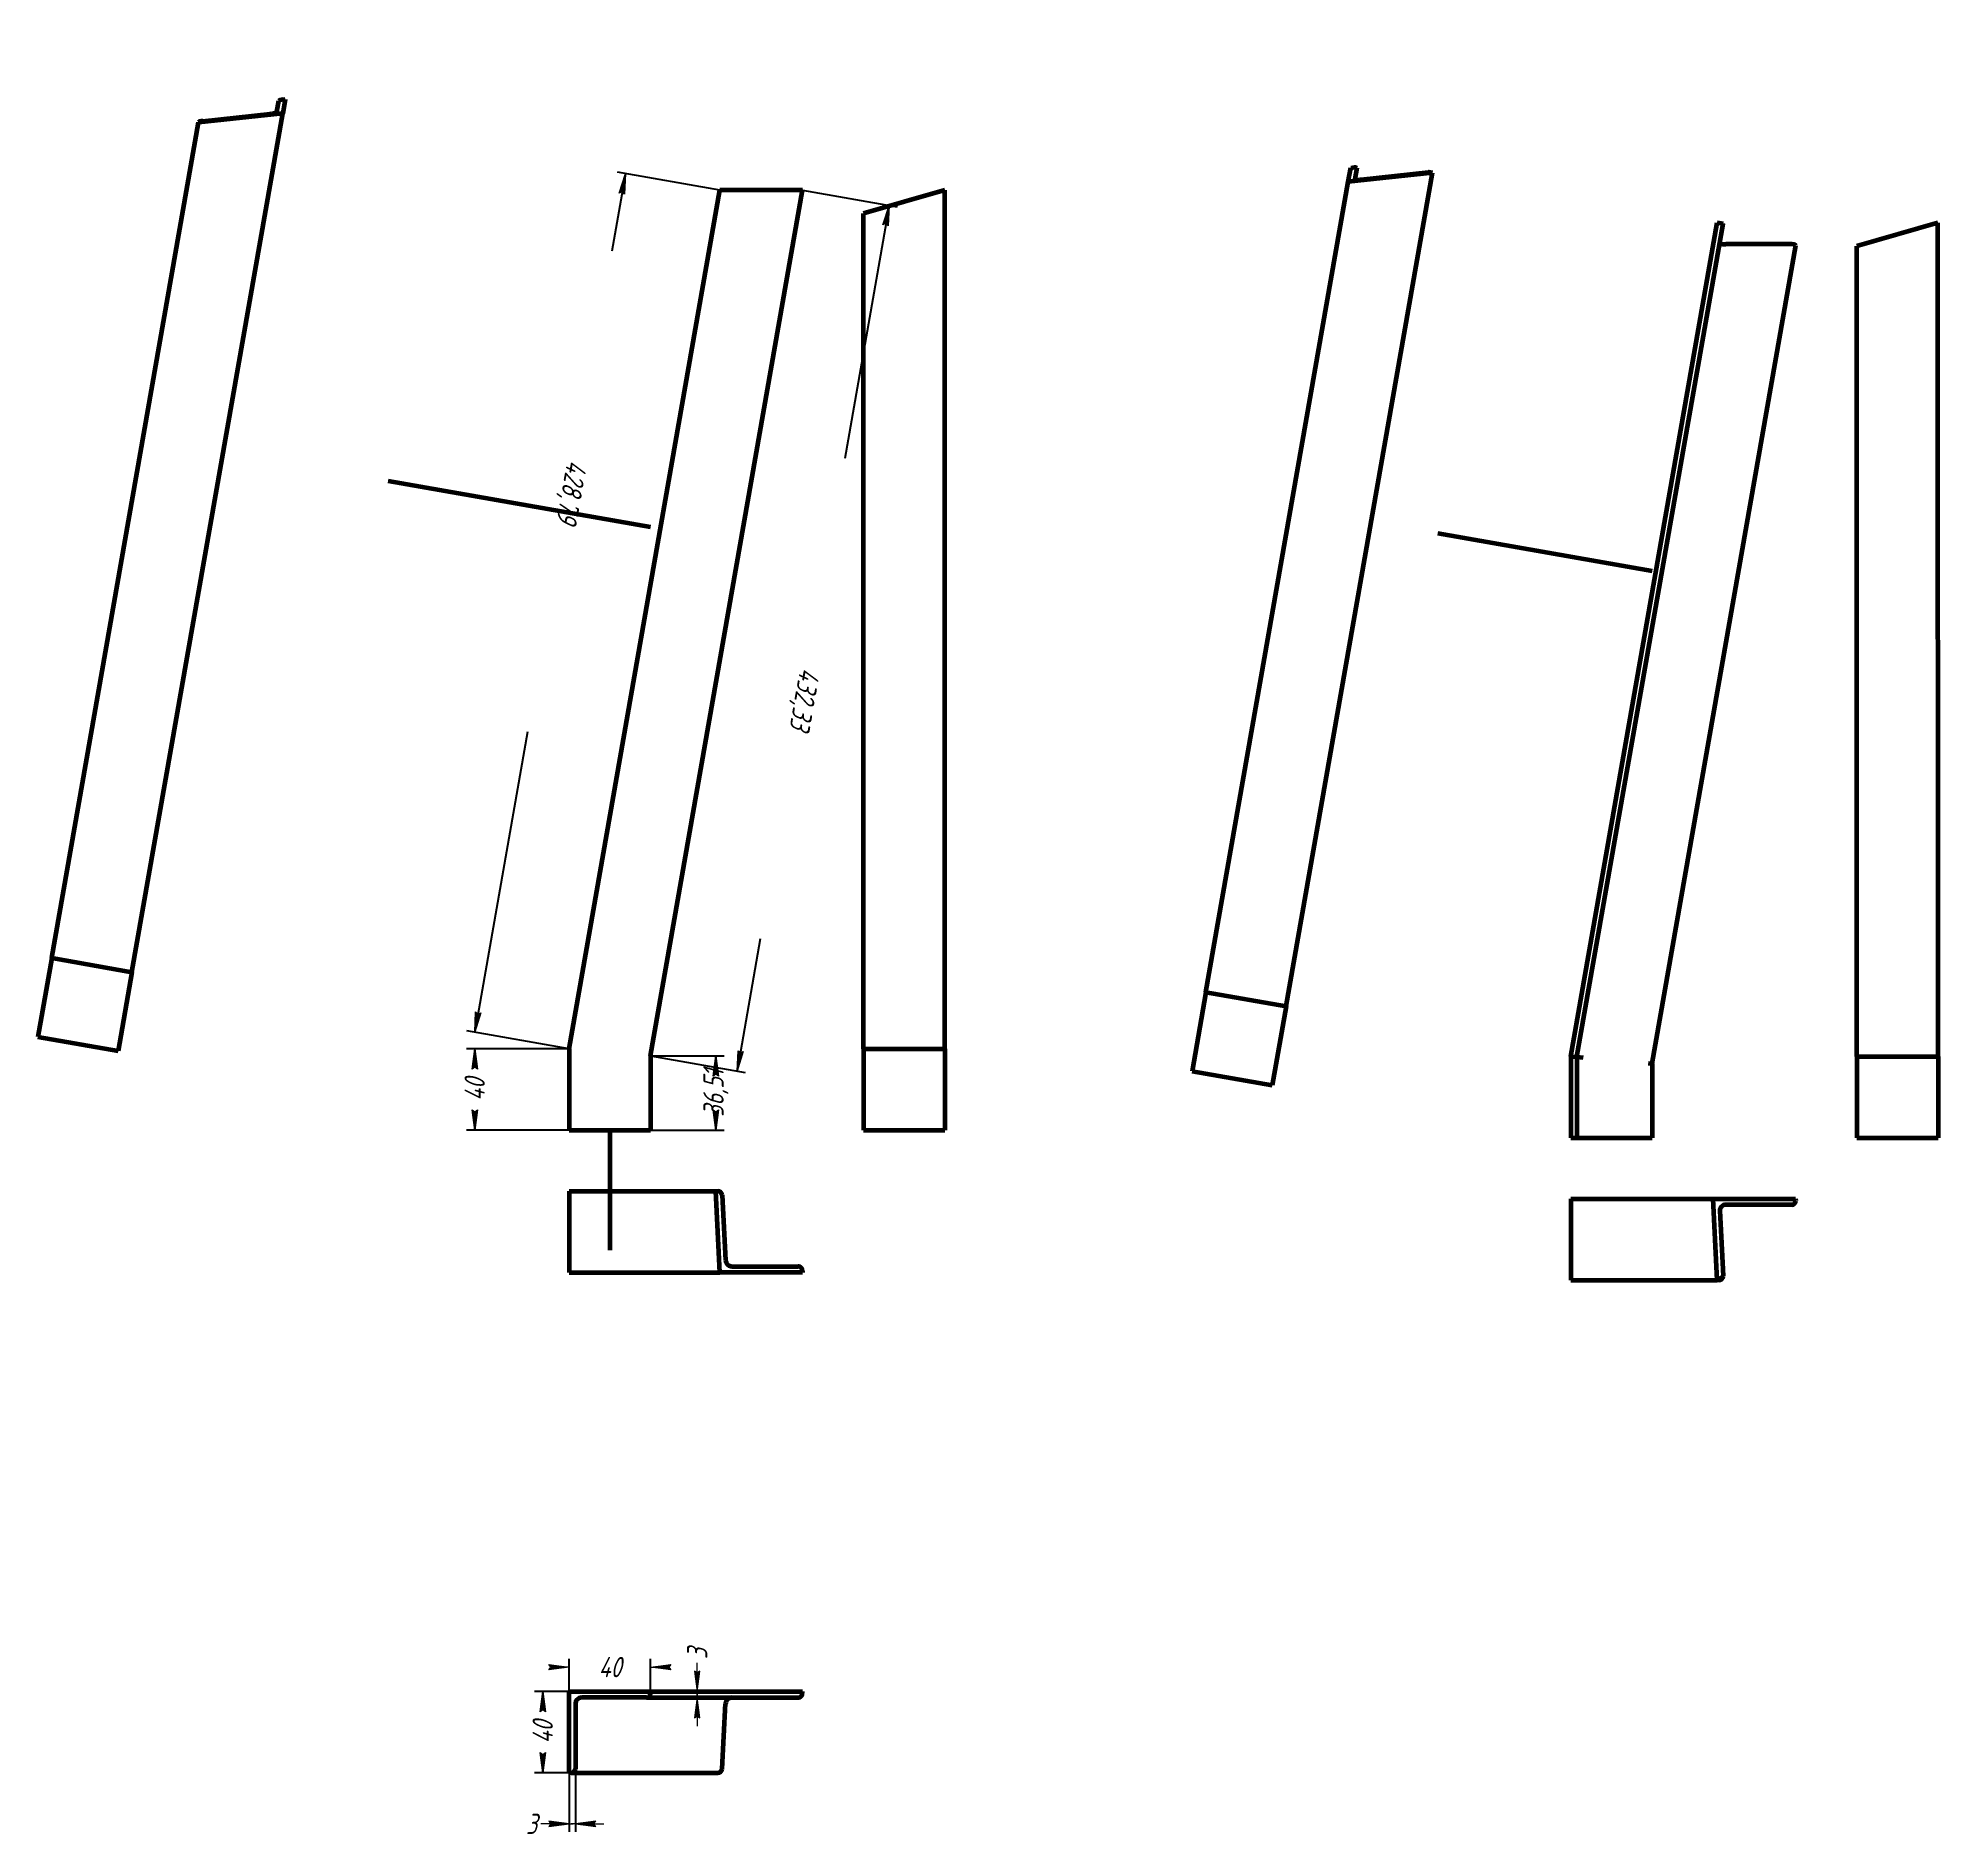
# Model space of a CAD drawing. Header units: millimetres. Extents: x 0 to 4434, y -229 to 1640.
# Drawn here: x 3417.8 to 3885.2, y -87.4 to 353.8 of the extents above; entities that cross this region are included whole.
import ezdxf

# ---------------------------------------------------------------- set-up
doc = ezdxf.new("R2010")
doc.units = ezdxf.units.MM
doc.linetypes.add('K5LT_BASIC', pattern=[0])
doc.linetypes.add('K5LT_THIN', pattern=[0])
doc.layers.add('Системный слой', color=7, linetype='Continuous')
doc.layers.add('Системный слой (1)', color=7, linetype='Continuous', true_color=0x909090)
doc.styles.add('KDIMTEXTSTYLE', font='GOST_AU.SHX', dxfattribs={"width": 0.96, "oblique": 15, "height": 5})
doc.dimstyles.new('KDIMSTYLE (0.50)', dxfattribs={"dimtxt": 5, "dimasz": 1, "dimexe": 2, "dimexo": 0, "dimgap": 1, "dimtad": 1, "dimlfac": 2, "dimtxsty": 'KDIMTEXTSTYLE', "dimsah": 1, "dimcen": 0, "dimdle": 1, "dimadec": 0, "dimazin": 0, "dimtfac": 0.667, "dimtmove": 0, "dimatfit": 3, "dimfxl": 1, "dimtvp": 1, "dimtolj": 1, "dimtzin": 0, "dimarcsym": 0})

msp = doc.modelspace()

# ---------------------------------------------------------------- blocks, each defined once
blk = doc.blocks.new('KDIMARROW_01')
at = {"layer": 'Системный слой'}
blk.add_hatch(color=0, dxfattribs=at).paths.add_polyline_path([(-5, -0.6582624912261956), (0, 0), (-5, 0.658262491226197), (-4.5, 5.51091059616309e-16)])
at = {"layer": 'Системный слой', "color": 0, "linetype": 'K5LT_THIN', "lineweight": 18}
for p, q in [((-4.5, 5.51091059616309e-16), (-5, 0.658262491226197)), ((-5, 0.658262491226197), (0, 0)), ((0, 0), (-5, -0.6582624912261956)), ((-5, -0.6582624912261956), (-4.5, 5.51091059616309e-16))]:
    blk.add_line(p, q, dxfattribs=at)
at = {"layer": 'Системный слой (1)', "color": 0, "linetype": 'K5LT_THIN', "lineweight": 18}
blk.add_line((0, 0), (-1, 0), dxfattribs=at)
blk = doc.blocks.new('KDIMARROW_02')
at = {"layer": 'Системный слой'}
blk.add_hatch(color=0, dxfattribs=at).paths.add_polyline_path([(4.5, -5.51091059616309e-16), (5, 0.6582624912261956), (0, 0), (5, -0.658262491226197)])
at = {"layer": 'Системный слой', "color": 0, "linetype": 'K5LT_THIN', "lineweight": 18}
for p, q in [((5, 0.6582624912261956), (0, 0)), ((0, 0), (5, -0.658262491226197)), ((0, 0), (7, -8.572527594031472e-16)), ((4.5, -5.51091059616309e-16), (5, 0.6582624912261956)), ((5, -0.658262491226197), (4.5, -5.51091059616309e-16))]:
    blk.add_line(p, q, dxfattribs=at)
at = {"layer": 'Системный слой (1)', "color": 0, "linetype": 'K5LT_THIN', "lineweight": 18}
blk.add_line((0, 0), (-1, 0), dxfattribs=at)

# ---------------------------------------------------------------- dimensions: what is measured, and where the dimension line sits
at = {"layer": 'Системный слой (1)', "color": 7}
for base, p1, p2, angle, location, override in [((3525.242416298239, 109.3175871457838), (3585.589297024435, 316.3971850673672), (3548.506658348448, 105.232159273552), 260.03985969162727, (3548.592424245237, 242.2829101772989), {"dimexo": 0, "dimpost": '\\H5.0;\\W0.965;\\Q15;<>', "dimblk1": 'KDIMARROW_01', "dimblk2": 'KDIMARROW_01', "dimse1": 0, "dimse2": 0, "dimclrt": 7, "dimtolj": 1}), ((3589.805766459646, 99.74906468748321), (3605.895343281022, 316.3971850673672), (3568.506658348448, 103.4893958679862), 260.03985969162727, (3605.8913274898, 191.3473983314158), {"dimexo": 0, "dimpost": '\\H5.0;\\W0.965;\\Q15;<>', "dimblk1": 'KDIMARROW_01', "dimblk2": 'KDIMARROW_01', "dimse1": 0, "dimse2": 0, "dimclrt": 7, "dimtolj": 1}), ((3525.242416298239, 105.232159273552), (3548.506658348448, 85.2321592735521), (3548.506658348448, 105.232159273552), 90, (3525.242416298239, 95.2321592735521), {"dimexo": 0, "dimpost": '\\H5.0;\\W0.965;\\Q15;<>', "dimblk1": 'KDIMARROW_01', "dimblk2": 'KDIMARROW_01', "dimse1": 0, "dimse2": 0, "dimclrt": 7, "dimtolj": 1}), ((3584.582191279331, 103.4893958679862), (3568.506658348448, 85.2321592735521), (3568.506658348448, 103.4893958679862), 90, (3584.582191279331, 94.36077757076913), {"dimexo": 0, "dimpost": '\\H5.0;\\W0.965;\\Q15;<>', "dimblk1": 'KDIMARROW_01', "dimblk2": 'KDIMARROW_01', "dimse1": 0, "dimse2": 0, "dimclrt": 7, "dimtolj": 1}), ((3579.979125624, -54.29484201601372), (3568.506658348448, -52.79484201601394), (3567.506658348448, -54.29484201601372), 90, (3579.979125624, -43.50077976397006), {"dimexo": 0, "dimpost": '\\H5.0;\\W0.965;\\Q15;<>', "dimblk1": 'KDIMARROW_02', "dimblk2": 'KDIMARROW_02', "dimse1": 0, "dimse2": 0, "dimclrt": 7, "dimtolj": 1}), ((3541.976208729726, -52.79484201601394), (3549.006658348448, -72.79484201601372), (3548.506658348448, -52.79484201601394), 90, (3541.976208729726, -62.79484201601372), {"dimexo": 0, "dimpost": '\\H5.0;\\W0.965;\\Q15;<>', "dimblk1": 'KDIMARROW_01', "dimblk2": 'KDIMARROW_01', "dimse1": 0, "dimse2": 0, "dimclrt": 7, "dimtolj": 1})]:
    msp.add_linear_dim(base=base, p1=p1, p2=p2, angle=angle, location=location, dimstyle='KDIMSTYLE (0.50)', override=override, dxfattribs=at).render()
for base, p1, p2, location, override in [((3548.506658348448, -46.80068329679989), (3568.506658348448, -52.79484201601394), (3548.506658348448, -52.79484201601394), (3558.506658348448, -46.80068329679989), {"dimexo": 0, "dimpost": '\\H5.0;\\W0.965;\\Q15;<>', "dimblk1": 'KDIMARROW_01', "dimblk2": 'KDIMARROW_01', "dimse1": 0, "dimse2": 0, "dimclrt": 7, "dimtolj": 1}), ((3548.506658348448, -85.35244436049356), (3550.006658348448, -71.79484201601372), (3548.506658348448, -72.79484201601394), (3539.212596096401, -85.35244436049356), {"dimexo": 0, "dimpost": '\\H5.0;\\W0.965;\\Q15;<>', "dimblk1": 'KDIMARROW_02', "dimblk2": 'KDIMARROW_02', "dimse1": 0, "dimse2": 0, "dimclrt": 7, "dimtolj": 1})]:
    msp.add_linear_dim(base=base, p1=p1, p2=p2, location=location, dimstyle='KDIMSTYLE (0.50)', override=override, dxfattribs=at).render()

# ---------------------------------------------------------------- linework, layer by layer
at = {"layer": 'Системный слой (1)', "color": 5, "linetype": 'K5LT_BASIC', "lineweight": 60, "true_color": 0x0000ff}
for p, q in [((3476.545607092674, 335.6378294366176), (3477.031590997912, 338.4052377858914)), ((3478.614890401001, 338.7488743536148), (3478.007410519453, 335.2896139170225)), ((3478.097248597997, 338.6919831716501), (3478.614890401001, 338.7488743536148)), ((3421.226205468426, 127.5838485597995), (3457.301738399309, 333.0139666384385)), ((3440.924771843465, 124.1245881232072), (3478.007410519453, 335.2896139170225)), ((3478.007410519453, 335.2896139170225), (3457.301738399309, 333.0139666384385)), ((3457.301738399309, 333.0139666384385), (3457.316925396348, 333.1004481493533)), ((3458.382582996433, 333.3871935351122), (3474.947120692547, 335.2077113579791)), ((3705.148441450573, 119.1503383930129), (3740.141335705469, 318.415430677837)), ((3724.847007825612, 115.6910779564205), (3760.847007825612, 320.6910779564209)), ((3740.141335705469, 318.415430677837), (3740.748815587017, 321.8746911144294)), ((3760.847007825612, 320.6910779564209), (3740.141335705469, 318.415430677837)), ((3740.748815587017, 321.8746911144294), (3741.266457390021, 321.9315822963937)), ((3742.27136700195, 321.8724016384935), (3741.785383096712, 319.1049932892197)), ((3743.292747514607, 319.0162223023689), (3759.857285210722, 320.8367401252362)), ((3760.847007825612, 320.6910779564209), (3759.958720721595, 320.847069838102)), ((3548.506658348448, 105.232159273552), (3585.589297024435, 316.3971850673672)), ((3568.506658348448, 103.4893958679862), (3605.895343281022, 316.3971850673672)), ((3605.895343281022, 316.3971850673672), (3585.589297024435, 316.3971850673672)), ((3640.895343281022, 316.3971850673672), (3620.895343281022, 310.662277352191)), ((3640.895343281022, 105.232159273552), (3640.895343281022, 316.3971850673672)), ((3620.895343281022, 105.232159273552), (3620.895343281022, 310.662277352191)), ((3794.895944560537, 103.3898012615066), (3830.895944560537, 308.3898012615066)), ((3796.395944560537, 103.2590940060892), (3832.368542742526, 308.1030558757481)), ((3831.388408719913, 308.3033197505919), (3830.895944560537, 308.3898012615066)), ((3832.368584351468, 308.1311913470018), (3831.388408719913, 308.3033197505919)), ((3885.221296982277, 308.3898012615066), (3865.221296982278, 302.6548935463306)), ((3885.221296982278, 103.3898012615066), (3885.221296982277, 308.3898012615066)), ((3814.895944560537, 101.6470378559408), (3850.220062715648, 302.79826623921)), ((3849.255115690074, 303.0850116249689), (3833.010278684804, 303.085011624969)), ((3865.221296982278, 103.3898012615066), (3865.221296982278, 302.6548935463306)), ((3568.506658348448, 233.4859554635299), (3503.993853470195, 244.8150333933695)), ((3814.895944560537, 222.6747494588578), (3762.202279507307, 231.9282711267421)), ((3421.226205468426, 127.5838485597995), (3417.819081902489, 108.1821726982081)), ((3421.226205468426, 127.5838485597995), (3440.924771843465, 124.1245881232072)), ((3440.924771843465, 124.1245881232072), (3437.517648277528, 104.7229122616159)), ((3705.148441450573, 119.1503383930129), (3701.741317884635, 99.74866253142164)), ((3705.148441450573, 119.1503383930129), (3724.847007825612, 115.6910779564205)), ((3724.847007825612, 115.6910779564205), (3721.439884259675, 96.28940209482943)), ((3417.819081902489, 108.1821726982081), (3437.517648277528, 104.7229122616159)), ((3548.506658348448, 105.232159273552), (3548.506658348448, 85.2321592735521)), ((3568.506658348448, 103.4893958679862), (3568.506658348448, 85.2321592735521)), ((3620.895343281022, 105.232159273552), (3620.895343281022, 85.2321592735521)), ((3620.895343281022, 105.232159273552), (3640.895343281022, 105.232159273552)), ((3640.895343281022, 105.232159273552), (3640.895343281022, 85.2321592735521)), ((3794.895944560537, 103.3898012615066), (3794.895944560537, 83.38980126150682)), ((3795.395944560537, 103.3462321763674), (3796.395944560537, 103.2590940060892)), ((3796.395944560537, 103.2590940060892), (3797.895944560537, 103.1283867506717)), ((3796.395944560537, 103.2590940060892), (3796.395944560537, 83.38980126150682)), ((3865.221296982278, 103.3898012615066), (3885.221296982278, 103.3898012615066)), ((3865.221296982278, 103.3898012615066), (3865.221296982278, 83.38980126150682)), ((3885.221296982278, 103.3898012615066), (3885.221296982278, 83.38980126150682)), ((3701.741317884635, 99.74866253142164), (3721.439884259675, 96.28940209482943)), ((3813.895944560537, 101.7341760262191), (3814.895944560537, 101.6470378559408)), ((3814.895944560537, 101.6470378559408), (3814.895944560537, 83.38980126150682)), ((3548.506658348448, 85.2321592735521), (3568.506658348448, 85.2321592735521)), ((3558.506658348448, 85.2321592735521), (3558.506658348448, 55.7321592735521)), ((3620.895343281022, 85.2321592735521), (3640.895343281022, 85.2321592735521)), ((3794.895944560537, 83.38980126150682), (3795.395944560537, 83.38980126150682)), ((3795.395944560537, 83.38980126150682), (3796.395944560537, 83.38980126150682)), ((3796.395944560537, 83.38980126150682), (3797.895944560537, 83.38980126150682)), ((3797.895944560537, 83.38980126150682), (3813.895944560537, 83.38980126150682)), ((3813.895944560537, 83.38980126150682), (3814.895944560537, 83.38980126150682)), ((3865.221296982278, 83.38980126150682), (3885.221296982278, 83.38980126150682)), ((3548.506658348448, 70.23215927355136), (3584.582191279331, 70.23215927355136)), ((3548.506658348448, 70.23215927355136), (3548.506658348448, 50.23215927355136)), ((3585.589297024435, 50.23215927355136), (3584.582191279331, 70.23215927355136)), ((3584.582191279331, 70.23215927355136), (3585.089842435746, 70.23215927355136)), ((3586.15550003583, 69.23215927355113), (3586.961184631913, 53.23215927355113)), ((3794.895944560537, 68.38980126150614), (3794.895944560537, 48.38980126150591)), ((3794.895944560537, 68.38980126150614), (3829.888838815433, 68.38980126150614)), ((3829.888838815433, 68.38980126150614), (3850.19488507202, 68.38980126150591)), ((3830.895944560537, 48.38980126150659), (3829.888838815433, 68.38980126150614)), ((3849.255115690074, 66.88980126150614), (3833.010278684804, 66.88980126150614)), ((3850.19488507202, 68.38980126150591), (3850.220062715648, 67.88980126150591)), ((3831.562858146443, 65.38980126150591), (3832.368542742526, 49.38980126150591)), ((3588.55967103204, 51.73215927355113), (3604.80450803731, 51.73215927355136)), ((3548.506658348448, 50.23215927355136), (3585.589297024435, 50.23215927355136)), ((3605.895343281022, 50.23215927355136), (3585.589297024435, 50.23215927355136)), ((3605.870165637395, 50.73215927355113), (3605.895343281022, 50.23215927355136)), ((3794.895944560537, 48.38980126150591), (3830.895944560537, 48.38980126150659)), ((3830.895944560537, 48.38980126150659), (3832.368584351468, 49.29168121267162)), ((3831.388408719913, 48.38980126150591), (3830.895944560537, 48.38980126150659)), ((3548.506658348448, -72.79484201601394), (3548.506658348448, -52.79484201601394)), ((3548.506658348448, -52.79484201601394), (3568.506658348448, -52.79484201601394)), ((3550.006658348448, -55.79484201601372), (3550.006658348448, -71.79484201601372)), ((3567.506658348448, -54.29484201601394), (3551.506658348448, -54.29484201601372)), ((3567.506658348448, -54.29484201601394), (3604.80450803731, -54.29484201601394)), ((3568.506658348448, -52.79484201601394), (3605.895343281022, -52.79484201601394)), ((3568.506658348448, -52.79484201601394), (3568.506658348448, -53.29484201601372)), ((3586.15550003583, -71.79484201601372), (3586.961184631913, -55.79484201601372)), ((3605.870165637395, -53.29484201601372), (3605.895343281022, -52.79484201601394)), ((3549.006658348448, -72.79484201601394), (3548.506658348448, -72.79484201601394)), ((3549.006658348448, -72.79484201601394), (3585.089842435746, -72.79484201601394))]:
    msp.add_line(p, q, dxfattribs=at)
for centre, radius, start, end in [((3551.506658348448, -55.79484201601372), 1.500000000000057, 90, 180), ((3567.506658348448, -53.29484201601372), 1.000000000000112, 270, 0), ((3549.006658348448, -71.79484201601372), 1.000000000000112, 270, 0)]:
    msp.add_arc(centre, radius, start, end, dxfattribs=at)
for centre, major_axis, ratio, start_param, end_param in [((3478.06687460392, 338.5190201498202), (1.035541575415832, 0.1220103746385122), 0.1615199083558987, 1.522437499787777, 3.093233826582743), ((3458.352209002355, 333.2142305132823), (1.035541575415718, 0.1220103746384989), 0.1615199083558987, 1.522437499788037, 3.093233826582749), ((3474.992681683663, 335.4671558907234), (1.553312363123572, 0.1830155619577477), 0.1615199083558987, 4.664030153377453, 6.234826480172504), ((3741.236083395944, 321.7586192745643), (1.035541575415606, 0.1220103746384867), 0.1615199083558986, 6.234826480172547, 7.805622806967415), ((3743.338308505723, 319.2756668351134), (1.553312363123573, 0.1830155619577494), 0.1615199083558986, 3.093233826582562, 4.664030153377602), ((3759.826911216644, 320.6637771034066), (1.035541575415832, 0.1220103746385133), 0.1615199083558986, 1.424159322401442, 1.522437499787859), ((3831.353240429697, 308.1030558757481), (-1.016540976241278, -0.01542824925322234), 0.2816709168329852, 3.087761960143224, 3.186040137529639), ((3833.085811615686, 303.5151297036071), (-1.524811464361745, -0.02314237387983157), 0.2816709168329854, 6.229354613733067, 7.800150940528107), ((3849.204760402818, 302.79826623921), (-1.016540976241056, -0.01542824925321942), 0.2816709168329853, 3.087761960143252, 4.658558286938122), ((3585.140197723001, 69.23215927355113), (0.8385221269182805, -0.6054883377364616), 0.9491152977278243, 0.650379326332291, 2.221175653127001), ((3833.085811615686, 65.38980126150591), (1.257783190377415, -0.9082325066046919), 0.9491152977278242, 2.221175653126817, 3.791971979921858), ((3849.204760402818, 67.88980126150591), (0.8385221269181887, -0.6054883377363965), 0.9491152977278241, 5.362768306716801, 6.933564633511669), ((3588.484138101157, 53.23215927355113), (1.257783190377417, -0.9082325066046883), 0.9491152977278245, 3.791971979921707, 5.362768306716756), ((3604.854863324565, 50.73215927355113), (0.8385221269183724, -0.6054883377365279), 0.9491152977278244, 0.6503793263320317, 2.221175653126996), ((3831.388408719913, 49.38980126150591), (6.123233995737517e-17, 1.000000000000123), 0.9849283187519631, 3.141592653589793, 4.614110802998271), ((3831.353240429697, 49.38980126150591), (0.8385221269183716, -0.6054883377365297), 0.9491152977278241, 0.5521011489456971, 0.6503793263321134), ((3588.484138101157, -55.79484201601372), (1.257783190377417, 0.9082325066046882), 0.9491152977278245, 0.9204170004628303, 2.49121332725788), ((3604.854863324565, -53.29484201601372), (0.8385221269183724, 0.6054883377365279), 0.9491152977278244, 4.062009654052591, 5.632805980847555), ((3585.140197723001, -71.79484201601372), (0.8385221269182805, 0.6054883377364616), 0.9491152977278243, 4.062009654052584, 5.632805980847295)]:
    msp.add_ellipse(centre, major_axis=major_axis, ratio=ratio, start_param=start_param, end_param=end_param, dxfattribs=at)

msp.set_redraw_order([(e.dxf.handle, doc.entitydb.next_handle()) for e in msp.query("TEXT MTEXT ATTDEF DIMENSION ARC_DIMENSION")])  # texts and dimensions are drawn at this point

doc.saveas('drawing.dxf')
